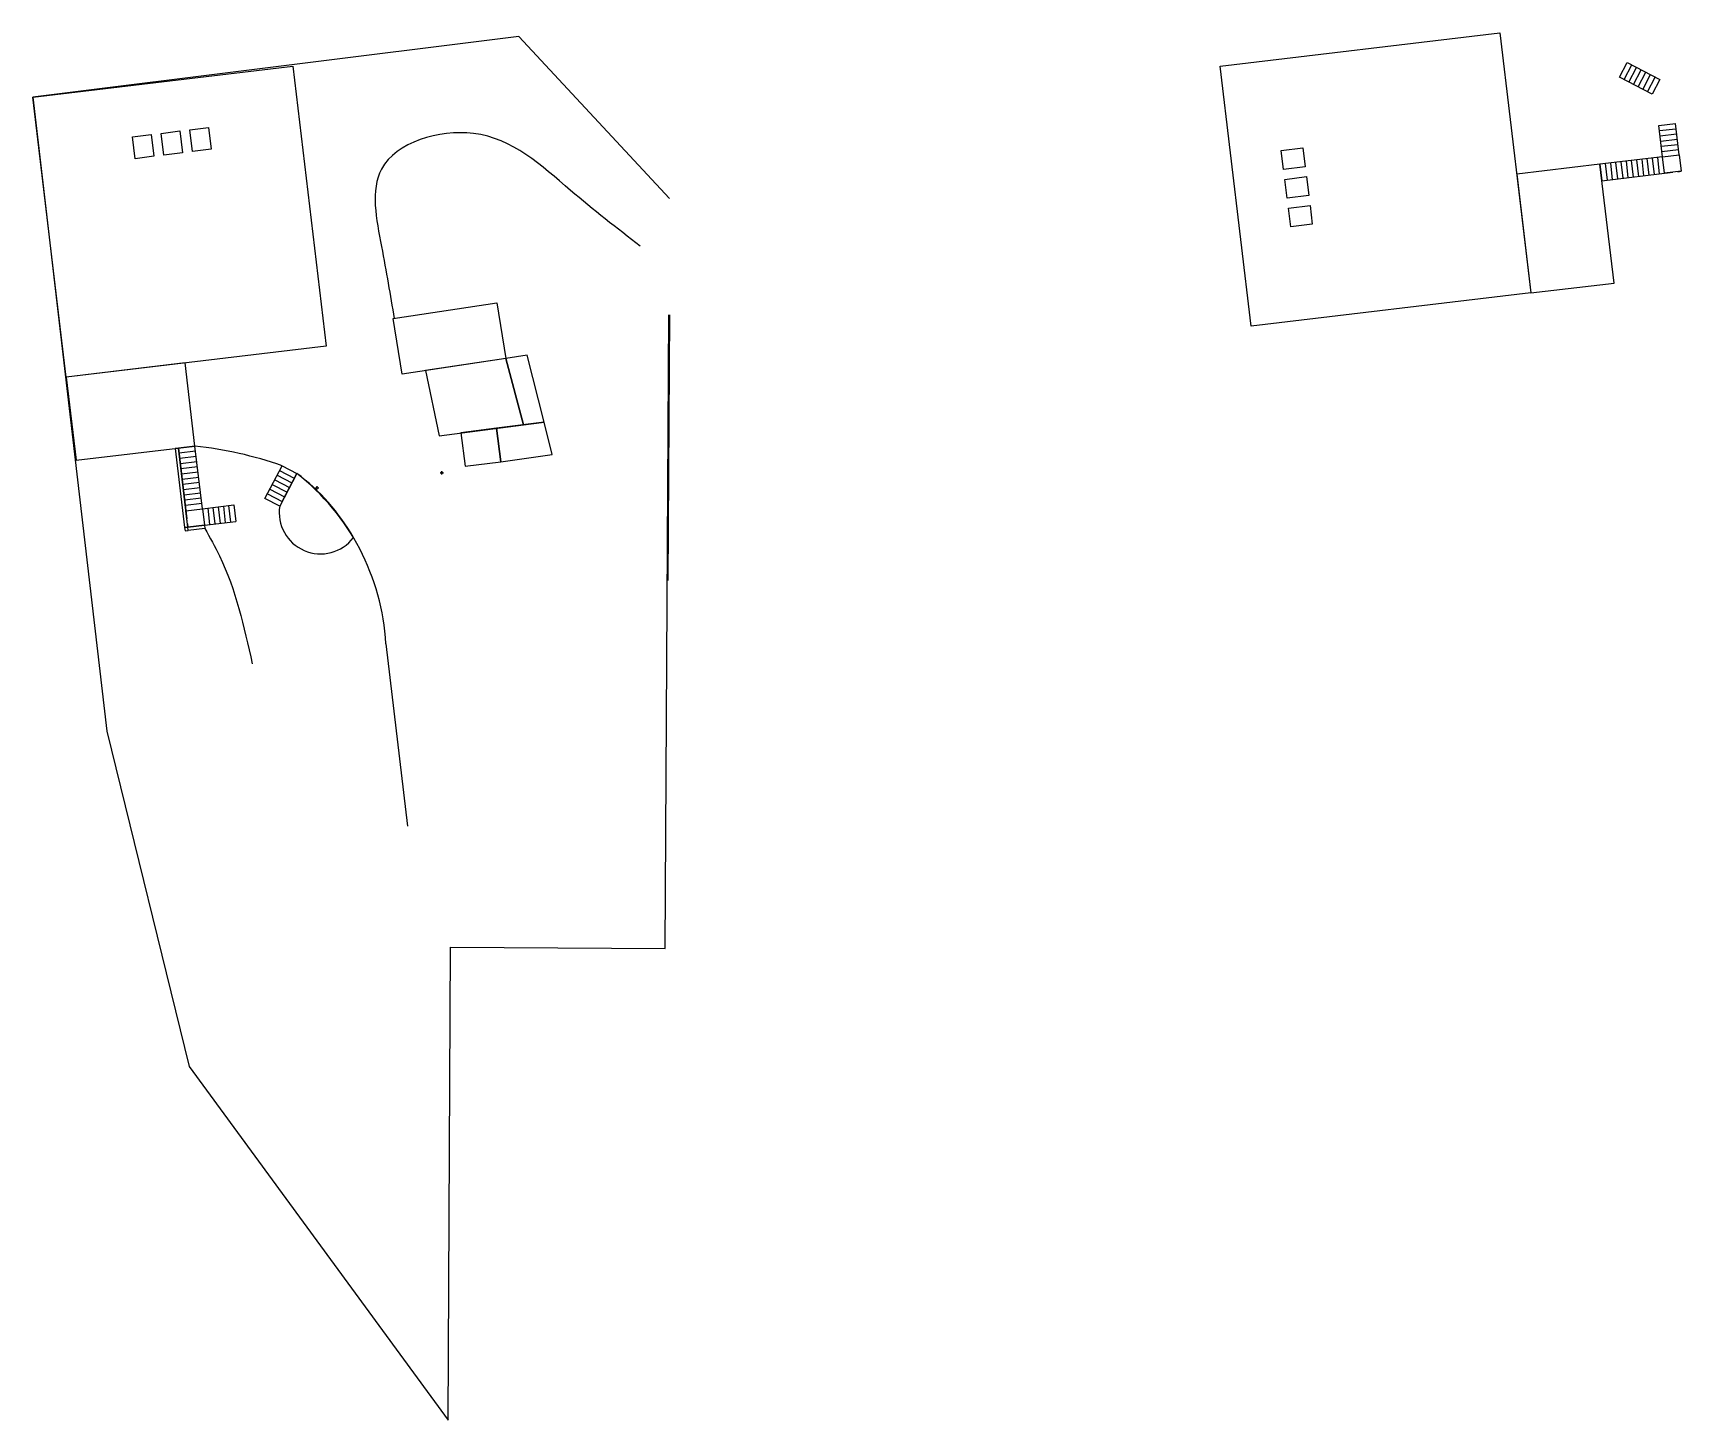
# Model space of a CAD drawing. Header units: centimetres. Extents: x -262314 to 1497847, y -126598 to 219599.
# Drawn here: x 329390 to 428606, y -41482 to 42017 of the extents above; entities that cross this region are included whole.
import ezdxf

# ---------------------------------------------------------------- set-up
doc = ezdxf.new("R2010")
doc.units = ezdxf.units.CM
doc.header["$PDMODE"] = 34
doc.header["$PDSIZE"] = 100
for name, color, linetype in [('AC-Calcul ratios', 4, 'Continuous'), ('cabanon', 3, 'Continuous'), ('I-STAIRS', 44, 'Continuous'), ('Mur de soutenement', 1, 'Continuous'), ('Poteaux', 251, 'Continuous')]:
    doc.layers.add(name, color=color, linetype=linetype)

msp = doc.modelspace()

# ---------------------------------------------------------------- linework, layer by layer
at = {"layer": 'AC-Calcul ratios'}
msp.add_line((344391.63, 13820.65), (345269.62, 15505.62), dxfattribs=at)
for centre, radius, start, end in [((337968.61, 5629.68), 12281.65, 29.2951215, 53.5255253), ((346701.99, 13148.4), 2487.68, 170.9474663, 322.6505294)]:
    msp.add_arc(centre, radius, start, end, dxfattribs=at)
at = {"layer": 'cabanon'}
for points in [[(358646.67, 41807.76), (329389.85, 38143.63), (333842.94, -14.83), (338798.47, -20193.9), (354391.1, -41481.99), (354534.83, -13011), (367456.02, -13100.44), (367663.45, 25056.84)], [(367701.5, 32056.63), (358646.67, 41807.76)], [(357857.74, 22424.49), (351622.54, 21484.78), (351084.34, 24825.78), (357319.53, 25765.49), (357857.74, 22424.49)], [(358917.09, 18428.94), (360157.03, 18589.15), (359145.21, 22618.53), (357857.74, 22424.49), (358917.09, 18428.94)], [(355151.11, 17942.33), (355410.02, 15938.6), (357558.49, 16206.17), (357298.31, 18219.77), (355151.11, 17942.33)], [(360157.03, 18589.15), (357298.31, 18219.77), (357558.49, 16206.17), (360651.83, 16636.47), (360157.03, 18589.15)]]:
    msp.add_lwpolyline(points, dxfattribs=at)
msp.add_lwpolyline([(353029.95, 21696.89), (353843.56, 17773.37), (358917.09, 18428.94), (357857.74, 22424.49)], close=True, dxfattribs=at)
msp.add_spline([(365952.21, 29177.65), (361750.7, 32543.16), (355913.84, 35965.87), (350374.23, 33826.31), (350370.57, 29165.97), (351134.53, 24833.34)], degree=3, dxfattribs=at)
at = {"layer": 'I-STAIRS'}
for p, q in [((425184.94, 39206.84), (425647.04, 40093.67)), ((425465.77, 39060.51), (425927.86, 39947.34)), ((425746.6, 38914.18), (426208.69, 39801.01)), ((426027.43, 38767.85), (426489.52, 39654.67)), ((426308.26, 38621.51), (426770.35, 39508.34)), ((426589.08, 38475.18), (427051.18, 39362.01)), ((427269.45, 36450.61), (428262.42, 36569)), ((427494.38, 34563.97), (427269.45, 36450.61)), ((427306.94, 36136.17), (428299.9, 36254.56)), ((427344.43, 35821.73), (428337.39, 35940.12)), ((428487.35, 34682.36), (428262.42, 36569)), ((427381.92, 35507.29), (428374.88, 35625.68)), ((427419.4, 35192.85), (428412.37, 35311.24)), ((427456.89, 34878.41), (428449.86, 34996.8)), ((427494.38, 34563.97), (423721.11, 34114.1)), ((423721.11, 34114.1), (423839.49, 33121.13)), ((424035.55, 34151.59), (424153.93, 33158.62)), ((424349.99, 34189.08), (424468.37, 33196.11)), ((424664.43, 34226.57), (424782.81, 33233.6)), ((424978.87, 34264.06), (425097.25, 33271.09)), ((425293.3, 34301.55), (425411.69, 33308.58)), ((425607.74, 34339.04), (425726.13, 33346.07)), ((425922.18, 34376.53), (426040.57, 33383.56)), ((426236.62, 34414.02), (426355.01, 33421.05)), ((426551.06, 34451.5), (426669.45, 33458.54)), ((426865.5, 34488.99), (426983.89, 33496.03)), ((427179.94, 34526.48), (427298.33, 33533.51)), ((423839.49, 33121.13), (428109.25, 33630.2)), ((339143.72, 17150.72), (338150.76, 17032.34)), ((338150.76, 17032.34), (338659.82, 12762.58)), ((339593.59, 13377.45), (339143.72, 17150.72)), ((339181.21, 16836.28), (338188.24, 16717.9)), ((339218.7, 16521.84), (338225.73, 16403.46)), ((339256.19, 16207.4), (338263.22, 16089.02)), ((339293.68, 15892.96), (338300.71, 15774.58)), ((339331.17, 15578.52), (338338.2, 15460.14)), ((339368.66, 15264.09), (338375.69, 15145.7)), ((339406.15, 14949.65), (338413.18, 14831.26)), ((343943.8, 15125.23), (344830.63, 14663.14)), ((344090.13, 15406.06), (344976.96, 14943.97)), ((344236.46, 15686.89), (345123.29, 15224.79)), ((339443.64, 14635.21), (338450.67, 14516.82)), ((339481.12, 14320.77), (338488.16, 14202.38)), ((339518.61, 14006.33), (338525.65, 13887.94)), ((343504.8, 14282.74), (344391.63, 13820.65)), ((343651.13, 14563.57), (344537.96, 14101.48)), ((343797.47, 14844.4), (344684.3, 14382.31)), ((339556.1, 13691.89), (338563.14, 13573.5)), ((339593.59, 13377.45), (341480.23, 13602.38)), ((339908.03, 13414.94), (340026.42, 12421.97)), ((340222.47, 13452.42), (340340.86, 12459.46)), ((340536.91, 13489.91), (340655.3, 12496.95)), ((340851.35, 13527.4), (340969.74, 12534.44)), ((341165.79, 13564.89), (341284.18, 12571.92)), ((341480.23, 13602.38), (341598.62, 12609.41)), ((339711.98, 12384.48), (341598.62, 12609.41))]:
    msp.add_line(p, q, dxfattribs=at)
for points in [[(427332.01, 39215.68), (426869.92, 38328.85), (424904.11, 39353.17), (425366.21, 40240)], [(428605.74, 33689.39), (427612.77, 33571), (427494.38, 34563.97), (428487.35, 34682.36)], [(344245.3, 13539.82), (343358.47, 14001.91), (344382.79, 15967.72), (345269.62, 15505.62)], [(338719.01, 12266.09), (338600.62, 13259.06), (339593.59, 13377.45), (339711.98, 12384.48)]]:
    msp.add_lwpolyline(points, close=True, dxfattribs=at)
for points in [[(423721.11, 34114.1), (418716.55, 33517.43), (419568.93, 26368.07), (424573.49, 26964.74), (423721.11, 34114.1)], [(339143.72, 17150.72), (338547.05, 22155.28), (331397.69, 21302.9), (331994.36, 16298.34), (339143.72, 17150.72)]]:
    msp.add_lwpolyline(points, dxfattribs=at)
for centre, radius, start, end in [((336574.63, -6419.23), 23709.55, 70.7721528, 83.7793842), ((336649.36, 4466.18), 14006.35, 3.1846805, 52.0151555)]:
    msp.add_arc(centre, radius, start, end, dxfattribs=at)
msp.add_spline([(339735.66, 12185.89), (340625.17, 10531.46), (342590.91, 4044.87)], degree=3, dxfattribs=at)
at = {"layer": 'Mur de soutenement'}
for p, q in [((338398.04, 34808.62), (337266.93, 34666.53)), ((340125.17, 35025.57), (338993.36, 34883.4)), ((404541.4, 34932.55), (405845.61, 35100.67)), ((405845.61, 35100.67), (405985.17, 33963.33)), ((336671.6, 34591.75), (335540.49, 34449.66)), ((406058.24, 33367.8), (406197.09, 32236.28)), ((428407.14, 33665.71), (428605.74, 33689.39)), ((406270.16, 31640.75), (406409.01, 30509.23)), ((367701.5, 25056.63), (367614.53, 9056.87)), ((338150.76, 17032.34), (337952.16, 17008.66)), ((338150.76, 17032.34), (337952.16, 17008.66)), ((337952.16, 17008.66), (338520.42, 12242.42)), ((338719.01, 12266.09), (338150.76, 17032.34)), ((338520.42, 12242.42), (338719.01, 12266.09)), ((338695.33, 12464.69), (338719.01, 12266.09)), ((350634.09, 5244.3), (351943.75, -5740.52))]:
    msp.add_line(p, q, dxfattribs=at)
for points in [[(402728.2, 24360.23), (400862.43, 40009.4), (417703.16, 42017.24), (419568.93, 26368.07), (402728.2, 24360.23)], [(329389.85, 38143.63), (345039.02, 40009.4), (347046.86, 23168.67), (331397.69, 21302.9), (329389.85, 38143.63)], [(335540.49, 34449.66), (335377.49, 35760.23), (336508.78, 35900.93), (336671.6, 34591.75)], [(337266.93, 34666.53), (337104.19, 35974.98), (338235.48, 36115.68), (338398.04, 34808.62)], [(338993.36, 34883.4), (338830.89, 36189.73), (339962.17, 36330.43), (340124.47, 35025.49)], [(405985.17, 33963.33), (404682.1, 33801.27), (404541.4, 34932.55), (405846.32, 35094.85)], [(406197.09, 32236.28), (404896.85, 32074.57), (404756.15, 33205.86), (406058.24, 33367.8)], [(406409.01, 30509.23), (405111.6, 30347.87), (404970.9, 31479.16), (406270.16, 31640.75)]]:
    msp.add_lwpolyline(points, dxfattribs=at)
for points in [[(338742.69, 12067.5), (338719.01, 12266.09), (338520.42, 12242.42), (338544.09, 12043.82)], [(338742.69, 12067.5), (338719.01, 12266.09), (339711.98, 12384.48), (339735.66, 12185.89)]]:
    msp.add_lwpolyline(points, close=True, dxfattribs=at)
msp.add_point((353999.11, 15538.06), dxfattribs=at)
at = {"layer": 'Poteaux'}
msp.add_point((346492.27, 14643.06), dxfattribs=at)

doc.saveas('drawing.dxf')
